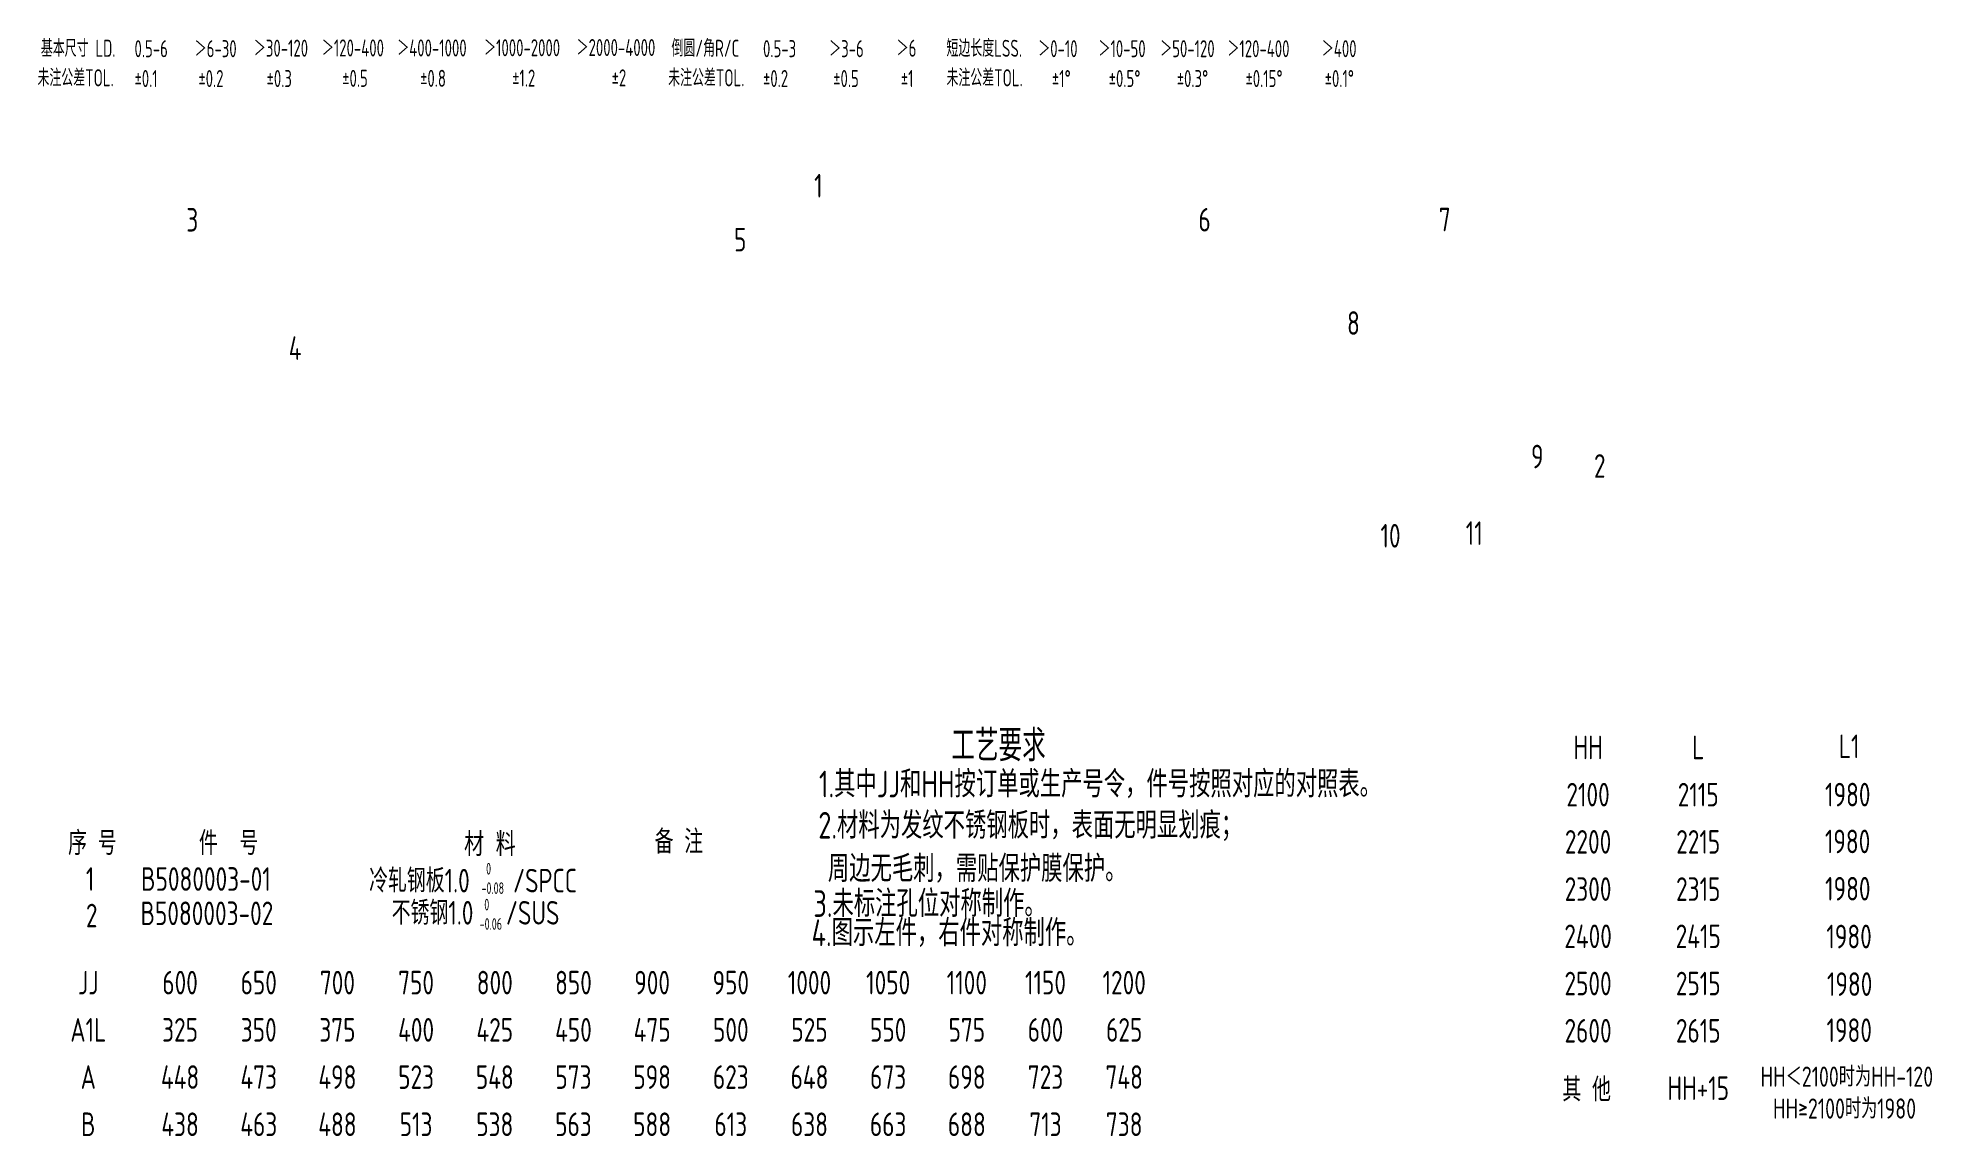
# Model space of a CAD drawing. Header units: inches. Extents: x 14216 to 120088, y -28688 to 23559.
# Drawn here: x 80216.1 to 80577.3, y 13739.7 to 13949 of the extents above; entities that cross this region are included whole.
import ezdxf
from ezdxf.enums import TextEntityAlignment as Align

# ---------------------------------------------------------------- set-up
doc = ezdxf.new("R2010")
doc.units = ezdxf.units.IN
doc.header["$LTSCALE"] = 0.3
doc.header["$MEASUREMENT"] = 0
for name, color, linetype in [('2', 2, 'Continuous'), ('2细实线', 2, 'Continuous'), ('6', 3, 'Continuous'), ('7', 4, 'Continuous')]:
    doc.layers.add(name, color=color, linetype=linetype)
doc.styles.add('HZ', font='isocp2.shx', dxfattribs={"width": 0.7, "bigfont": 'hztxt.shx'})

msp = doc.modelspace()

# ---------------------------------------------------------------- texts
at = {"layer": '2', "style": 'HZ', "width": 0.8}
for s, p in [('HH', (80511.69, 13813.74)), ('L', (80532.69, 13813.74)), ('L1', (80561.47, 13813.95)), ('2100', (80511.69, 13804.74)), ('2115', (80532.69, 13804.74)), ('2200', (80511.69, 13795.74)), ('2215', (80532.69, 13795.74)), ('2300', (80511.69, 13786.74)), ('2315', (80532.69, 13786.74)), ('2400', (80511.69, 13777.74)), ('2415', (80532.69, 13777.74)), ('2500', (80511.69, 13768.74)), ('2515', (80532.69, 13768.74)), ('2600', (80511.69, 13759.74)), ('2615', (80532.69, 13759.74)), ('其 他', (80511.42, 13748.52)), ('HH+15', (80532.69, 13748.8))]:
    msp.add_text(s, height=4.5, dxfattribs=at).set_placement(p, align=Align.MIDDLE_CENTER)
at = {"layer": '2', "style": 'HZ'}
for s, height, width, p in [('1980', 4.5, 0.8, (80556.87, 13802.5)), ('材 料', 4.5, 0.85, (80297.4, 13793.04)), ('1980', 4.5, 0.8, (80556.84, 13793.57)), ('1980', 4.5, 0.8, (80556.88, 13784.56)), ('1980', 4.5, 0.8, (80557.12, 13775.45)), ('1980', 4.5, 0.8, (80557.23, 13766.38)), ('1980', 4.5, 0.8, (80557.15, 13757.59)), ('HH＜2100时为HH-120', 3.8475, 0.8, (80544.57, 13749.07)), ('HH≥2100时为1980', 3.8475, 0.8, (80546.94, 13742.99))]:
    msp.add_text(s, height=height, dxfattribs=dict(at, width=width)).set_placement(p)
at = {"layer": '2', "char_height": 2.214, "attachment_point": 1, "style": 'HZ'}
for s, insert in [(' 0\\P-0.08', (80300.71, 13791.72)), (' 0\\P-0.06', (80300.36, 13784.89))]:
    msp.add_mtext(s, dxfattribs=dict(at, insert=insert))
at = {"layer": '2细实线', "color": 6, "style": 'HZ', "width": 0.8}
for s, height, p in [('1', 4.5, (80364.14, 13918.55)), ('3', 4.5, (80244.44, 13912.06)), ('6', 4.5, (80437.41, 13912.07)), ('7', 4.5, (80483.23, 13912.11)), ('5', 4.5, (80348.87, 13908.27)), ('8', 4.5, (80465.73, 13892.38)), ('4', 4.5, (80263.97, 13887.59)), ('9', 4.5, (80500.81, 13866.94)), ('2', 4.5, (80512.81, 13865.14)), ('10', 4.5, (80472.11, 13851.83)), ('11', 4.5, (80488.37, 13852.33)), ('1.其中JJ和HH按订单或生产号令，件号按照对应的对照表。', 5.0825, (80365.05, 13804.22)), ('2.材料为发纹不锈钢板时，表面无明显划痕；', 5.0825, (80364.93, 13796.36)), ('周边无毛刺，需贴保护膜保护。', 5.0825, (80366.76, 13788.1)), ('3.未标注孔位对称制作。', 5.0825, (80363.99, 13781.43))]:
    msp.add_text(s, height=height, dxfattribs=at).set_placement(p)
at = {"layer": '2细实线', "style": 'HZ', "width": 0.8}
for s, p in [('序 号', (80221.91, 13793.25)), ('件  号', (80246.85, 13793.25)), ('备 注', (80333.72, 13793.52)), ('1', (80225.29, 13786.41)), ('B5080003-01', (80235.82, 13786.41)), ('冷轧钢板1.0    /SPCC', (80279.29, 13786.1)), ('不锈钢1.0   /SUS', (80283.59, 13779.97)), ('2 ', (80225.3, 13779.45)), ('B5080003-02', (80235.71, 13779.87))]:
    msp.add_text(s, height=4.5, dxfattribs=at).set_placement(p)
at = {"layer": '2细实线', "color": 6, "style": 'HZ', "width": 0.8}
msp.add_text('4.图示左件，右件对称制作。', height=5.0825, dxfattribs=at).set_placement((80363.65, 13774.34), align=Align.BOTTOM_LEFT)
at = {"layer": '2细实线', "style": 'HZ', "width": 0.8}
for s, p in [('JJ', (80225.75, 13768.91)), ('600', (80243.25, 13768.91)), ('650', (80258.25, 13768.91)), ('700', (80273.25, 13768.91)), ('750', (80288.25, 13768.91)), ('800', (80303.25, 13768.91)), ('850', (80318.25, 13768.91)), ('900', (80333.25, 13768.91)), ('950', (80348.25, 13768.91)), ('1000', (80363.25, 13768.91)), ('1050', (80378.25, 13768.91)), ('1100', (80393.25, 13768.91)), ('1150', (80408.25, 13768.91)), ('1200', (80423.25, 13768.91)), ('A1L', (80225.75, 13759.91)), ('325', (80243.25, 13759.91)), ('350', (80258.25, 13759.91)), ('375', (80273.25, 13759.91)), ('400', (80288.25, 13759.91)), ('425', (80303.25, 13759.91)), ('450', (80318.25, 13759.91)), ('475', (80333.25, 13759.91)), ('500', (80348.25, 13759.91)), ('525', (80363.25, 13759.91)), ('550', (80378.25, 13759.91)), ('575', (80393.25, 13759.91)), ('600', (80408.25, 13759.91)), ('625', (80423.25, 13759.91)), ('A', (80225.75, 13750.91)), ('448', (80243.25, 13750.91)), ('473', (80258.25, 13750.91)), ('498', (80273.25, 13750.91)), ('523', (80288.25, 13750.91)), ('548', (80303.25, 13750.91)), ('573', (80318.25, 13750.91)), ('598', (80333.25, 13750.91)), ('623', (80348.25, 13750.91)), ('648', (80363.25, 13750.91)), ('673', (80378.25, 13750.91)), ('698', (80393.25, 13750.91)), ('723', (80408.25, 13750.91)), ('748', (80423.25, 13750.91)), ('B', (80225.75, 13741.91)), ('438', (80243.25, 13741.91)), ('463', (80258.25, 13741.91)), ('488', (80273.25, 13741.91)), ('513', (80288.25, 13741.91)), ('538', (80303.25, 13741.91)), ('563', (80318.25, 13741.91)), ('588', (80333.25, 13741.91)), ('613', (80348.25, 13741.91)), ('638', (80363.25, 13741.91)), ('663', (80378.25, 13741.91)), ('688', (80393.25, 13741.91)), ('713', (80408.25, 13741.91)), ('738', (80423.25, 13741.91))]:
    msp.add_text(s, height=4.5, dxfattribs=at).set_placement(p, align=Align.MIDDLE_CENTER)
at = {"layer": '6', "style": 'HZ', "width": 0.7}
for s, p in [('基本尺寸 LD.', (80216.7, 13945.37)), ('0.5-6', (80234.56, 13945.29)), ('＞6-30', (80246.05, 13945.29)), ('＞30-120', (80257.33, 13945.39)), ('＞120-400', (80270.3, 13945.43)), ('＞400-1000', (80284.66, 13945.43)), ('＞1000-2000', (80301.22, 13945.47)), ('＞2000-4000', (80318.86, 13945.51)), ('倒圆/角R/C', (80336.94, 13945.37)), ('0.5-3', (80354.39, 13945.29)), ('＞3-6', (80367.01, 13945.29)), ('＞6', (80379.88, 13945.39)), ('短边长度LSS.', (80389.36, 13945.37)), ('＞0-10', (80406.87, 13945.29)), ('＞10-50', (80418.36, 13945.29)), ('＞50-120', (80430.12, 13945.29)), ('＞120-400', (80442.94, 13945.29)), ('＞400', (80460.94, 13945.29)), ('未注公差TOL.', (80216.06, 13939.75)), ('%%P0.1', (80234.56, 13939.6)), ('%%P0.2', (80246.74, 13939.6)), ('%%P0.3', (80259.74, 13939.6)), ('%%P0.5', (80274.16, 13939.64)), ('%%P0.8', (80289.01, 13939.64)), ('%%P1.2', (80306.56, 13939.69)), ('%%P2', (80325.53, 13939.73)), ('未注公差TOL.', (80336.3, 13939.75)), ('%%P0.2', (80354.39, 13939.6)), ('%%P0.5', (80367.77, 13939.6)), ('%%P1', (80380.66, 13939.6)), ('未注公差TOL.', (80389.36, 13939.75)), ('%%P1%%D', (80409.47, 13939.6)), ('%%P0.5%%D', (80420.29, 13939.6)), ('%%P0.3%%D', (80433.27, 13939.6)), ('%%P0.15%%D', (80446.37, 13939.6)), ('%%P0.1%%D', (80461.47, 13939.6))]:
    msp.add_text(s, height=3.25, dxfattribs=at).set_placement(p)
at = {"layer": '7', "color": 3, "style": 'HZ', "width": 0.75}
msp.add_text('工艺要求', height=6, dxfattribs=at).set_placement((80390.29, 13811.1))

doc.saveas('drawing.dxf')
